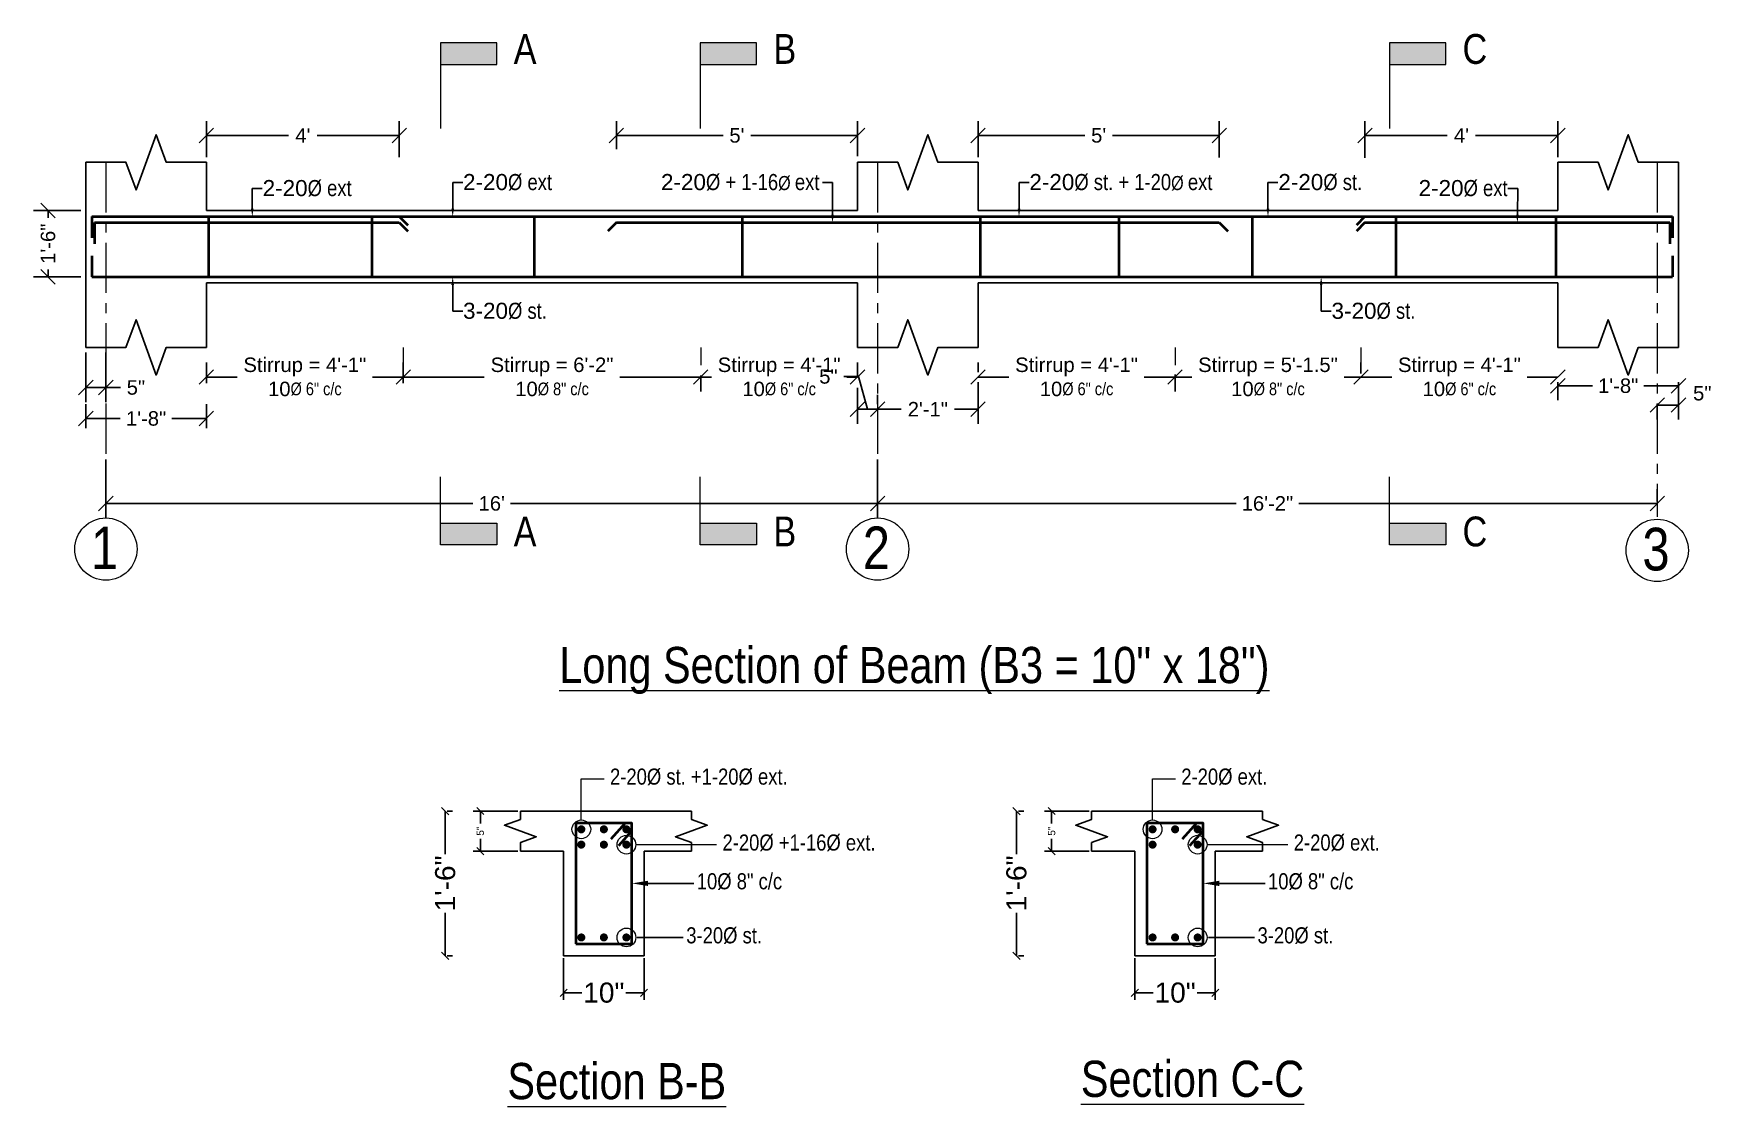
# Model space of a CAD drawing. Header units: inches. Extents: x 136 to 553, y 1402 to 1669.
import ezdxf
from ezdxf import colors
from ezdxf.entities.mleader import LeaderData, LeaderLine
from ezdxf.math import Vec2, Vec3

# ---------------------------------------------------------------- set-up
doc = ezdxf.new("R2010")
doc.units = ezdxf.units.IN
doc.header["$LTSCALE"] = 10
doc.header["$MEASUREMENT"] = 0
doc.linetypes.add('CENTER', pattern=[2, 1.25, -0.25, 0.25, -0.25])
for name, color, linetype, lineweight in [('Beam', 30, 'Continuous', 25), ('Center line', 101, 'CENTER', 13), ('Column', 191, 'Continuous', 25), ('Dimention', 4, 'Continuous', 13), ('Reinforcement', 1, 'Continuous', 40), ('Text', 5, 'Continuous', 13)]:
    doc.layers.add(name, color=color, linetype=linetype, lineweight=lineweight)
doc.styles.add('AR', font='ARIALN.TTF', dxfattribs={"height": 2})
doc.styles.get("Standard").update_dxf_attribs({"font": 'arial.ttf'})
doc.dimstyles.new('AR', dxfattribs={"dimscale": 20, "dimtxt": 0.18, "dimasz": 0.18, "dimexe": 0.18, "dimexo": 0.0625, "dimgap": 0.09, "dimtad": 0, "dimdec": 4, "dimzin": 0, "dimdsep": 46, "dimlunit": 4, "dimtxsty": 'Standard', "dimblk": 'OBLIQUE', "dimcen": 0.09, "dimadec": 0, "dimazin": 0, "dimtfac": 1, "dimtdec": 4, "dimtofl": 0, "dimtmove": 0, "dimatfit": 3, "dimfxl": 1, "dimtolj": 1, "dimtzin": 0, "dimarcsym": 0})
doc.dimstyles.new('AR 1', dxfattribs={"dimscale": 10, "dimtxt": 0.18, "dimasz": 0.18, "dimexe": 0.18, "dimexo": 0.0625, "dimgap": 0.09, "dimtad": 0, "dimdec": 4, "dimlfac": 0.5, "dimzin": 0, "dimdsep": 46, "dimlunit": 4, "dimtxsty": 'Standard', "dimblk": 'OBLIQUE', "dimcen": 0.09, "dimadec": 0, "dimazin": 0, "dimtfac": 1, "dimtdec": 4, "dimtofl": 0, "dimtmove": 0, "dimatfit": 3, "dimfxl": 1, "dimtolj": 1, "dimtzin": 0, "dimarcsym": 0})

msp = doc.modelspace()

# ---------------------------------------------------------------- texts
at = {"layer": 'Center line', "style": 'AR'}
for s, p in [('1', (149.82533, 1535.39459)), ('2', (341.82533, 1535.39459)), ('3', (535.79421, 1535.08437))]:
    msp.add_text(s, height=10.59561, dxfattribs=at).set_placement(p)
at = {"layer": 'Dimention', "style": 'AR'}
for s, height, p in [('A', 7.41693, (254.96784, 1661.06261)), ('B', 7.41693, (319.58979, 1661.06261)), ('C', 7.41693, (491.0387, 1661.06261)), ('A', 7.41693, (254.96784, 1541.05206)), ('B', 7.41693, (319.58979, 1541.05206)), ('C', 7.41693, (491.0387, 1541.05206)), ('2-20Ø st. +1-20Ø ext. ', 4, (278.94216, 1481.79853)), ('2-20Ø ext. ', 4, (421.06831, 1481.79853)), ('2-20Ø +1-16Ø ext.', 4, (306.91915, 1465.40205)), ('2-20Ø ext.', 4, (449.04529, 1465.40205)), ('10Ø 8" c/c', 4, (300.51907, 1455.76836)), ('10Ø 8" c/c', 4, (442.64522, 1455.76836)), ('3-20Ø st.', 4, (297.90369, 1442.32245)), ('3-20Ø st.', 4, (440.02983, 1442.32245))]:
    msp.add_text(s, height=height, dxfattribs=at).set_placement(p)
at = {"layer": 'Text', "style": 'AR'}
for s, p in [('%%ULong Section of Beam (B3 = 10" x 18")', (266.31172, 1507.04665)), ('%%USection B-B', (253.40407, 1403.57187)), ('%%USection C-C', (396.06764, 1404.13793))]:
    msp.add_text(s, height=9, dxfattribs=at).set_placement(p)

# ---------------------------------------------------------------- blocks, each defined once
blk = doc.blocks.new('_Oblique')
at = {"color": 0, "linetype": 'ByBlock', "lineweight": -2}
blk.add_line((-0.5, -0.5), (0.5, 0.5), dxfattribs=at)
blk = doc.blocks.new('*D9')
at = {"layer": 'Defpoints', "color": 0, "transparency": 16777216}
for p in [(153.51, 1563.95), (345.51, 1563.95), (345.51, 1551.72)]:
    blk.add_point(p, dxfattribs=at)
at = {"layer": 'Dimention', "color": 0, "lineweight": -2, "transparency": 16777216}
for p, q in [((153.51, 1562.7), (153.51, 1548.12)), ((345.51, 1562.7), (345.51, 1548.12)), ((153.51, 1551.72), (244.82, 1551.72)), ((345.51, 1551.72), (254.19, 1551.72))]:
    blk.add_line(p, q, dxfattribs=at)
at = {"layer": 'Dimention', "color": 0, "lineweight": -2, "transparency": 16777216, "xscale": 3.6, "yscale": 3.6, "zscale": 3.6, "rotation": 180}
blk.add_blockref('_Oblique', (153.51, 1551.72), dxfattribs=at)
at = {"layer": 'Dimention', "color": 0, "lineweight": -2, "transparency": 16777216, "xscale": 3.6, "yscale": 3.6, "zscale": 3.6}
blk.add_blockref('_Oblique', (345.51, 1551.72), dxfattribs=at)
at = {"layer": 'Dimention', "color": 0, "transparency": 16777216, "insert": (249.51, 1551.72), "char_height": 3.6, "attachment_point": 5}
blk.add_mtext("\\A1;16'", dxfattribs=at)
blk = doc.blocks.new('*D10')
at = {"layer": 'Defpoints', "color": 0, "transparency": 16777216}
for p in [(148.51, 1590.54), (153.51, 1590.54), (153.51, 1580.56)]:
    blk.add_point(p, dxfattribs=at)
at = {"layer": 'Dimention', "color": 0, "lineweight": -2, "transparency": 16777216}
for p, q in [((148.51, 1589.29), (148.51, 1576.96)), ((153.51, 1589.29), (153.51, 1576.96)), ((148.51, 1580.56), (153.51, 1580.56)), ((153.51, 1580.56), (157.11, 1580.56))]:
    blk.add_line(p, q, dxfattribs=at)
at = {"layer": 'Dimention', "color": 0, "lineweight": -2, "transparency": 16777216, "xscale": 3.6, "yscale": 3.6, "zscale": 3.6, "rotation": 180}
blk.add_blockref('_Oblique', (148.51, 1580.56), dxfattribs=at)
at = {"layer": 'Dimention', "color": 0, "lineweight": -2, "transparency": 16777216, "xscale": 3.6, "yscale": 3.6, "zscale": 3.6}
blk.add_blockref('_Oblique', (153.51, 1580.56), dxfattribs=at)
at = {"layer": 'Dimention', "color": 0, "transparency": 16777216, "insert": (160.98, 1580.56), "char_height": 3.6, "attachment_point": 5}
blk.add_mtext('\\A1;5"', dxfattribs=at)
blk = doc.blocks.new('*D12')
at = {"layer": 'Defpoints', "color": 0, "transparency": 16777216}
for p in [(345.51, 1551.72), (539.48, 1551.72), (539.48, 1550.96)]:
    blk.add_point(p, dxfattribs=at)
at = {"layer": 'Dimention', "color": 0, "lineweight": -2, "transparency": 16777216}
for p, q in [((345.51, 1552.97), (345.51, 1555.32)), ((539.48, 1552.21), (539.48, 1555.32)), ((345.51, 1551.72), (434.68, 1551.72)), ((539.48, 1551.72), (450.31, 1551.72))]:
    blk.add_line(p, q, dxfattribs=at)
at = {"layer": 'Dimention', "color": 0, "lineweight": -2, "transparency": 16777216, "xscale": 3.6, "yscale": 3.6, "zscale": 3.6, "rotation": 180}
blk.add_blockref('_Oblique', (345.51, 1551.72), dxfattribs=at)
at = {"layer": 'Dimention', "color": 0, "lineweight": -2, "transparency": 16777216, "xscale": 3.6, "yscale": 3.6, "zscale": 3.6}
blk.add_blockref('_Oblique', (539.48, 1551.72), dxfattribs=at)
at = {"layer": 'Dimention', "color": 0, "transparency": 16777216, "insert": (442.49, 1551.72), "char_height": 3.6, "attachment_point": 5}
blk.add_mtext('\\A1;16\'-2"', dxfattribs=at)
blk = doc.blocks.new('*D13')
at = {"layer": 'Defpoints', "color": 0, "transparency": 16777216}
for p in [(148.51, 1624.58), (139.12, 1608.08), (148.51, 1608.08)]:
    blk.add_point(p, dxfattribs=at)
at = {"layer": 'Dimention', "color": 0, "lineweight": -2, "transparency": 16777216}
for p, q in [((147.26, 1624.58), (135.52, 1624.58)), ((139.12, 1624.58), (139.12, 1622.75)), ((139.12, 1608.08), (139.12, 1609.91)), ((147.26, 1608.08), (135.52, 1608.08))]:
    blk.add_line(p, q, dxfattribs=at)
at = {"layer": 'Dimention', "color": 0, "lineweight": -2, "transparency": 16777216, "xscale": 3.6, "yscale": 3.6, "zscale": 3.6}
for p, rotation in [((139.12, 1624.58), 90), ((139.12, 1608.08), 270)]:
    blk.add_blockref('_Oblique', p, dxfattribs=dict(at, rotation=rotation))
at = {"layer": 'Dimention', "color": 0, "transparency": 16777216, "insert": (139.12, 1616.33), "char_height": 3.6, "attachment_point": 5, "rotation": 90}
blk.add_mtext('\\A1;1\'-6"', dxfattribs=at)
blk = doc.blocks.new('*D14')
at = {"layer": 'Defpoints', "color": 0, "transparency": 16777216}
for p in [(178.51, 1572.85), (148.51, 1569.24), (178.51, 1569.24)]:
    blk.add_point(p, dxfattribs=at)
at = {"layer": 'Dimention', "color": 0, "lineweight": -2, "transparency": 16777216}
for p, q in [((148.51, 1570.49), (148.51, 1576.45)), ((178.51, 1570.49), (178.51, 1576.45)), ((148.51, 1572.85), (157.09, 1572.85)), ((178.51, 1572.85), (169.92, 1572.85))]:
    blk.add_line(p, q, dxfattribs=at)
at = {"layer": 'Dimention', "color": 0, "lineweight": -2, "transparency": 16777216, "xscale": 3.6, "yscale": 3.6, "zscale": 3.6, "rotation": 180}
blk.add_blockref('_Oblique', (148.51, 1572.85), dxfattribs=at)
at = {"layer": 'Dimention', "color": 0, "lineweight": -2, "transparency": 16777216, "xscale": 3.6, "yscale": 3.6, "zscale": 3.6}
blk.add_blockref('_Oblique', (178.51, 1572.85), dxfattribs=at)
at = {"layer": 'Dimention', "color": 0, "transparency": 16777216, "insert": (163.51, 1572.85), "char_height": 3.6, "attachment_point": 5}
blk.add_mtext('\\A1;1\'-8"', dxfattribs=at)
blk = doc.blocks.new('*D15')
at = {"layer": 'Defpoints', "color": 0, "transparency": 16777216}
for p in [(227.51, 1583.16), (178.51, 1580.37), (227.51, 1580.37)]:
    blk.add_point(p, dxfattribs=at)
at = {"layer": 'Dimention', "color": 0, "lineweight": -2, "transparency": 16777216}
for p, q in [((178.51, 1581.62), (178.51, 1586.76)), ((178.51, 1583.16), (186.16, 1583.16)), ((227.51, 1583.16), (219.86, 1583.16)), ((227.51, 1581.62), (227.51, 1586.76))]:
    blk.add_line(p, q, dxfattribs=at)
at = {"layer": 'Dimention', "color": 0, "lineweight": -2, "transparency": 16777216, "xscale": 3.6, "yscale": 3.6, "zscale": 3.6, "rotation": 180}
blk.add_blockref('_Oblique', (178.51, 1583.16), dxfattribs=at)
at = {"layer": 'Dimention', "color": 0, "lineweight": -2, "transparency": 16777216, "xscale": 3.6, "yscale": 3.6, "zscale": 3.6}
blk.add_blockref('_Oblique', (227.51, 1583.16), dxfattribs=at)
at = {"layer": 'Dimention', "color": 0, "transparency": 16777216, "insert": (203.01, 1583.16), "char_height": 3.6, "attachment_point": 5}
blk.add_mtext('\\A1;Stirrup = 4\'-1"\\P10{\\fArial Narrow|b0|i0|c0|p34;\\H0.875x;Ø 6" c/c}', dxfattribs=at)
blk = doc.blocks.new('*D16')
at = {"layer": 'Defpoints', "color": 0, "transparency": 16777216}
for p in [(301.51, 1584.84), (301.51, 1583.16), (227.51, 1580.37)]:
    blk.add_point(p, dxfattribs=at)
at = {"layer": 'Dimention', "color": 0, "lineweight": -2, "transparency": 16777216}
for p, q in [((227.51, 1581.62), (227.51, 1586.76)), ((227.51, 1583.16), (247.66, 1583.16)), ((301.51, 1583.16), (281.36, 1583.16)), ((301.51, 1583.59), (301.51, 1579.56))]:
    blk.add_line(p, q, dxfattribs=at)
at = {"layer": 'Dimention', "color": 0, "lineweight": -2, "transparency": 16777216, "xscale": 3.6, "yscale": 3.6, "zscale": 3.6, "rotation": 180}
blk.add_blockref('_Oblique', (227.51, 1583.16), dxfattribs=at)
at = {"layer": 'Dimention', "color": 0, "lineweight": -2, "transparency": 16777216, "xscale": 3.6, "yscale": 3.6, "zscale": 3.6}
blk.add_blockref('_Oblique', (301.51, 1583.16), dxfattribs=at)
at = {"layer": 'Dimention', "color": 0, "transparency": 16777216, "insert": (264.51, 1583.16), "char_height": 3.6, "attachment_point": 5}
blk.add_mtext('\\A1;Stirrup = 6\'-2"\\P10{\\fArial Narrow|b0|i0|c0|p34;\\H0.875x;Ø 8" c/c}', dxfattribs=at)
blk = doc.blocks.new('*D17')
at = {"layer": 'Defpoints', "color": 0, "transparency": 16777216}
for p in [(301.51, 1584.84), (340.51, 1583.16), (340.51, 1581.77)]:
    blk.add_point(p, dxfattribs=at)
at = {"layer": 'Dimention', "color": 0, "lineweight": -2, "transparency": 16777216}
for p, q in [((301.51, 1583.59), (301.51, 1579.56)), ((301.51, 1583.16), (304.16, 1583.16)), ((340.51, 1583.16), (337.86, 1583.16)), ((340.51, 1583.02), (340.51, 1586.76))]:
    blk.add_line(p, q, dxfattribs=at)
at = {"layer": 'Dimention', "color": 0, "lineweight": -2, "transparency": 16777216, "xscale": 3.6, "yscale": 3.6, "zscale": 3.6, "rotation": 180}
blk.add_blockref('_Oblique', (301.51, 1583.16), dxfattribs=at)
at = {"layer": 'Dimention', "color": 0, "lineweight": -2, "transparency": 16777216, "xscale": 3.6, "yscale": 3.6, "zscale": 3.6}
blk.add_blockref('_Oblique', (340.51, 1583.16), dxfattribs=at)
at = {"layer": 'Dimention', "color": 0, "transparency": 16777216, "insert": (321.01, 1583.16), "char_height": 3.6, "attachment_point": 5}
blk.add_mtext('\\A1;Stirrup = 4\'-1"\\P10{\\fArial Narrow|b0|i0|c0|p34;\\H0.875x;Ø 6" c/c}', dxfattribs=at)
blk = doc.blocks.new('*D18')
at = {"layer": 'Defpoints', "color": 0, "transparency": 16777216}
for p in [(340.51, 1581.77), (345.51, 1575.17), (345.51, 1575.17)]:
    blk.add_point(p, dxfattribs=at)
at = {"layer": 'Dimention', "color": 0, "lineweight": -2, "transparency": 16777216}
for p, q in [((340.74, 1583.3), (337.14, 1583.3)), ((343.01, 1575.17), (340.74, 1583.3)), ((340.51, 1580.52), (340.51, 1571.57)), ((340.51, 1575.17), (345.51, 1575.17)), ((345.51, 1576.42), (345.51, 1578.77))]:
    blk.add_line(p, q, dxfattribs=at)
at = {"layer": 'Dimention', "color": 0, "lineweight": -2, "transparency": 16777216, "xscale": 3.6, "yscale": 3.6, "zscale": 3.6, "rotation": 180}
blk.add_blockref('_Oblique', (340.51, 1575.17), dxfattribs=at)
at = {"layer": 'Dimention', "color": 0, "lineweight": -2, "transparency": 16777216, "xscale": 3.6, "yscale": 3.6, "zscale": 3.6}
blk.add_blockref('_Oblique', (345.51, 1575.17), dxfattribs=at)
at = {"layer": 'Dimention', "color": 0, "transparency": 16777216, "insert": (333.27, 1583.3), "char_height": 3.6, "attachment_point": 5}
blk.add_mtext('\\A1;5"', dxfattribs=at)
blk = doc.blocks.new('*D19')
at = {"layer": 'Defpoints', "color": 0, "transparency": 16777216}
for p in [(370.51, 1583.16), (345.51, 1575.17), (370.51, 1575.17)]:
    blk.add_point(p, dxfattribs=at)
at = {"layer": 'Dimention', "color": 0, "lineweight": -2, "transparency": 16777216}
for p, q in [((370.51, 1581.91), (370.51, 1571.57)), ((345.51, 1576.42), (345.51, 1578.77)), ((345.51, 1575.17), (351.39, 1575.17)), ((370.51, 1575.17), (364.62, 1575.17))]:
    blk.add_line(p, q, dxfattribs=at)
at = {"layer": 'Dimention', "color": 0, "lineweight": -2, "transparency": 16777216, "xscale": 3.6, "yscale": 3.6, "zscale": 3.6, "rotation": 180}
blk.add_blockref('_Oblique', (345.51, 1575.17), dxfattribs=at)
at = {"layer": 'Dimention', "color": 0, "lineweight": -2, "transparency": 16777216, "xscale": 3.6, "yscale": 3.6, "zscale": 3.6}
blk.add_blockref('_Oblique', (370.51, 1575.17), dxfattribs=at)
at = {"layer": 'Dimention', "color": 0, "transparency": 16777216, "insert": (358.01, 1575.17), "char_height": 3.6, "attachment_point": 5}
blk.add_mtext('\\A1;2\'-1"', dxfattribs=at)
blk = doc.blocks.new('*D20')
at = {"layer": 'Defpoints', "color": 0, "transparency": 16777216}
for p in [(370.51, 1583.16), (419.51, 1585.07), (419.51, 1583.16)]:
    blk.add_point(p, dxfattribs=at)
at = {"layer": 'Dimention', "color": 0, "lineweight": -2, "transparency": 16777216}
for p, q in [((370.51, 1584.41), (370.51, 1586.76)), ((370.51, 1583.16), (378.16, 1583.16)), ((419.51, 1583.16), (411.86, 1583.16)), ((419.51, 1583.82), (419.51, 1579.56))]:
    blk.add_line(p, q, dxfattribs=at)
at = {"layer": 'Dimention', "color": 0, "lineweight": -2, "transparency": 16777216, "xscale": 3.6, "yscale": 3.6, "zscale": 3.6, "rotation": 180}
blk.add_blockref('_Oblique', (370.51, 1583.16), dxfattribs=at)
at = {"layer": 'Dimention', "color": 0, "lineweight": -2, "transparency": 16777216, "xscale": 3.6, "yscale": 3.6, "zscale": 3.6}
blk.add_blockref('_Oblique', (419.51, 1583.16), dxfattribs=at)
at = {"layer": 'Dimention', "color": 0, "transparency": 16777216, "insert": (395.01, 1583.16), "char_height": 3.6, "attachment_point": 5}
blk.add_mtext('\\A1;Stirrup = 4\'-1"\\P10{\\fArial Narrow|b0|i0|c0|p34;\\H0.875x;Ø 6" c/c}', dxfattribs=at)
blk = doc.blocks.new('*D21')
at = {"layer": 'Defpoints', "color": 0, "transparency": 16777216}
for p in [(419.51, 1585.07), (465.76, 1583.16), (465.76, 1582.78)]:
    blk.add_point(p, dxfattribs=at)
at = {"layer": 'Dimention', "color": 0, "lineweight": -2, "transparency": 16777216}
for p, q in [((419.51, 1583.82), (419.51, 1579.56)), ((419.51, 1583.16), (423.69, 1583.16)), ((465.76, 1583.16), (461.58, 1583.16)), ((465.76, 1584.03), (465.76, 1586.76))]:
    blk.add_line(p, q, dxfattribs=at)
at = {"layer": 'Dimention', "color": 0, "lineweight": -2, "transparency": 16777216, "xscale": 3.6, "yscale": 3.6, "zscale": 3.6, "rotation": 180}
blk.add_blockref('_Oblique', (419.51, 1583.16), dxfattribs=at)
at = {"layer": 'Dimention', "color": 0, "lineweight": -2, "transparency": 16777216, "xscale": 3.6, "yscale": 3.6, "zscale": 3.6}
blk.add_blockref('_Oblique', (465.76, 1583.16), dxfattribs=at)
at = {"layer": 'Dimention', "color": 0, "transparency": 16777216, "insert": (442.63, 1583.16), "char_height": 3.6, "attachment_point": 5}
blk.add_mtext('\\A1;Stirrup = 5\'-1.5"\\P10{\\fArial Narrow|b0|i0|c0|p34;\\H0.875x;Ø 8" c/c}', dxfattribs=at)
blk = doc.blocks.new('*D22')
at = {"layer": 'Defpoints', "color": 0, "transparency": 16777216}
for p in [(514.76, 1583.16), (514.76, 1583.16), (465.76, 1582.78)]:
    blk.add_point(p, dxfattribs=at)
at = {"layer": 'Dimention', "color": 0, "lineweight": -2, "transparency": 16777216}
for p, q in [((465.76, 1584.03), (465.76, 1586.76)), ((465.76, 1583.16), (473.41, 1583.16)), ((514.76, 1583.16), (507.11, 1583.16)), ((514.76, 1581.91), (514.76, 1579.56))]:
    blk.add_line(p, q, dxfattribs=at)
at = {"layer": 'Dimention', "color": 0, "lineweight": -2, "transparency": 16777216, "xscale": 3.6, "yscale": 3.6, "zscale": 3.6, "rotation": 180}
blk.add_blockref('_Oblique', (465.76, 1583.16), dxfattribs=at)
at = {"layer": 'Dimention', "color": 0, "lineweight": -2, "transparency": 16777216, "xscale": 3.6, "yscale": 3.6, "zscale": 3.6}
blk.add_blockref('_Oblique', (514.76, 1583.16), dxfattribs=at)
at = {"layer": 'Dimention', "color": 0, "transparency": 16777216, "insert": (490.26, 1583.16), "char_height": 3.6, "attachment_point": 5}
blk.add_mtext('\\A1;Stirrup = 4\'-1"\\P10{\\fArial Narrow|b0|i0|c0|p34;\\H0.875x;Ø 6" c/c}', dxfattribs=at)
blk = doc.blocks.new('*D23')
at = {"layer": 'Defpoints', "color": 0, "transparency": 16777216}
for p in [(514.76, 1580.99), (544.76, 1580.99), (544.76, 1580.99)]:
    blk.add_point(p, dxfattribs=at)
at = {"layer": 'Dimention', "color": 0, "lineweight": -2, "transparency": 16777216}
for p, q in [((514.76, 1580.99), (523.34, 1580.99)), ((514.76, 1579.74), (514.76, 1577.39)), ((544.76, 1580.99), (536.17, 1580.99)), ((544.76, 1579.74), (544.76, 1577.39))]:
    blk.add_line(p, q, dxfattribs=at)
at = {"layer": 'Dimention', "color": 0, "lineweight": -2, "transparency": 16777216, "xscale": 3.6, "yscale": 3.6, "zscale": 3.6, "rotation": 180}
blk.add_blockref('_Oblique', (514.76, 1580.99), dxfattribs=at)
at = {"layer": 'Dimention', "color": 0, "lineweight": -2, "transparency": 16777216, "xscale": 3.6, "yscale": 3.6, "zscale": 3.6}
blk.add_blockref('_Oblique', (544.76, 1580.99), dxfattribs=at)
at = {"layer": 'Dimention', "color": 0, "transparency": 16777216, "insert": (529.76, 1580.99), "char_height": 3.6, "attachment_point": 5}
blk.add_mtext('\\A1;1\'-8"', dxfattribs=at)
blk = doc.blocks.new('*D24')
at = {"layer": 'Defpoints', "color": 0, "transparency": 16777216}
for p in [(544.76, 1583.16), (539.48, 1577.72), (539.48, 1576.21)]:
    blk.add_point(p, dxfattribs=at)
at = {"layer": 'Dimention', "color": 0, "lineweight": -2, "transparency": 16777216}
for p, q in [((544.76, 1581.91), (544.76, 1572.61)), ((539.48, 1576.47), (539.48, 1572.61)), ((544.76, 1576.21), (539.48, 1576.21))]:
    blk.add_line(p, q, dxfattribs=at)
at = {"layer": 'Dimention', "color": 0, "lineweight": -2, "transparency": 16777216, "xscale": 3.6, "yscale": 3.6, "zscale": 3.6, "rotation": 180}
blk.add_blockref('_Oblique', (539.48, 1576.21), dxfattribs=at)
at = {"layer": 'Dimention', "color": 0, "lineweight": -2, "transparency": 16777216, "xscale": 3.6, "yscale": 3.6, "zscale": 3.6}
blk.add_blockref('_Oblique', (544.76, 1576.21), dxfattribs=at)
at = {"layer": 'Dimention', "color": 0, "transparency": 16777216, "insert": (550.68, 1579.13), "char_height": 3.6, "attachment_point": 5}
blk.add_mtext('\\A1;5"', dxfattribs=at)
blk = doc.blocks.new('*D25')
at = {"layer": 'Defpoints', "color": 0, "transparency": 16777216}
for p in [(226.51, 1643.25), (178.51, 1636.58), (226.51, 1636.58)]:
    blk.add_point(p, dxfattribs=at)
at = {"layer": 'Dimention', "color": 0, "lineweight": -2, "transparency": 16777216}
for p, q in [((178.51, 1637.83), (178.51, 1646.85)), ((226.51, 1637.83), (226.51, 1646.85)), ((178.51, 1643.25), (198.98, 1643.25)), ((226.51, 1643.25), (206.04, 1643.25))]:
    blk.add_line(p, q, dxfattribs=at)
at = {"layer": 'Dimention', "color": 0, "lineweight": -2, "transparency": 16777216, "xscale": 3.6, "yscale": 3.6, "zscale": 3.6, "rotation": 180}
blk.add_blockref('_Oblique', (178.51, 1643.25), dxfattribs=at)
at = {"layer": 'Dimention', "color": 0, "lineweight": -2, "transparency": 16777216, "xscale": 3.6, "yscale": 3.6, "zscale": 3.6}
blk.add_blockref('_Oblique', (226.51, 1643.25), dxfattribs=at)
at = {"layer": 'Dimention', "color": 0, "transparency": 16777216, "insert": (202.51, 1643.25), "char_height": 3.6, "attachment_point": 5}
blk.add_mtext("\\A1;4'", dxfattribs=at)
blk = doc.blocks.new('*D27')
at = {"layer": 'Defpoints', "color": 0, "transparency": 16777216}
for p in [(340.51, 1643.25), (280.51, 1638.57), (340.51, 1636.82)]:
    blk.add_point(p, dxfattribs=at)
at = {"layer": 'Dimention', "color": 0, "lineweight": -2, "transparency": 16777216}
for p, q in [((280.51, 1639.82), (280.51, 1646.85)), ((340.51, 1638.07), (340.51, 1646.85)), ((280.51, 1643.25), (307.05, 1643.25)), ((340.51, 1643.25), (313.96, 1643.25))]:
    blk.add_line(p, q, dxfattribs=at)
at = {"layer": 'Dimention', "color": 0, "lineweight": -2, "transparency": 16777216, "xscale": 3.6, "yscale": 3.6, "zscale": 3.6, "rotation": 180}
blk.add_blockref('_Oblique', (280.51, 1643.25), dxfattribs=at)
at = {"layer": 'Dimention', "color": 0, "lineweight": -2, "transparency": 16777216, "xscale": 3.6, "yscale": 3.6, "zscale": 3.6}
blk.add_blockref('_Oblique', (340.51, 1643.25), dxfattribs=at)
at = {"layer": 'Dimention', "color": 0, "transparency": 16777216, "insert": (310.51, 1643.25), "char_height": 3.6, "attachment_point": 5}
blk.add_mtext("\\A1;5'", dxfattribs=at)
blk = doc.blocks.new('*D29')
at = {"layer": 'Defpoints', "color": 0, "transparency": 16777216}
for p in [(430.51, 1643.25), (370.51, 1636.58), (430.51, 1636.5)]:
    blk.add_point(p, dxfattribs=at)
at = {"layer": 'Dimention', "color": 0, "lineweight": -2, "transparency": 16777216}
for p, q in [((370.51, 1637.83), (370.51, 1646.85)), ((430.51, 1637.75), (430.51, 1646.85)), ((370.51, 1643.25), (397.05, 1643.25)), ((430.51, 1643.25), (403.96, 1643.25))]:
    blk.add_line(p, q, dxfattribs=at)
at = {"layer": 'Dimention', "color": 0, "lineweight": -2, "transparency": 16777216, "xscale": 3.6, "yscale": 3.6, "zscale": 3.6, "rotation": 180}
blk.add_blockref('_Oblique', (370.51, 1643.25), dxfattribs=at)
at = {"layer": 'Dimention', "color": 0, "lineweight": -2, "transparency": 16777216, "xscale": 3.6, "yscale": 3.6, "zscale": 3.6}
blk.add_blockref('_Oblique', (430.51, 1643.25), dxfattribs=at)
at = {"layer": 'Dimention', "color": 0, "transparency": 16777216, "insert": (400.51, 1643.25), "char_height": 3.6, "attachment_point": 5}
blk.add_mtext("\\A1;5'", dxfattribs=at)
blk = doc.blocks.new('*D31')
at = {"layer": 'Defpoints', "color": 0, "transparency": 16777216}
for p in [(514.76, 1643.25), (466.76, 1636.44), (514.76, 1636.58)]:
    blk.add_point(p, dxfattribs=at)
at = {"layer": 'Dimention', "color": 0, "lineweight": -2, "transparency": 16777216}
for p, q in [((466.76, 1637.69), (466.76, 1646.85)), ((514.76, 1637.83), (514.76, 1646.85)), ((466.76, 1643.25), (487.23, 1643.25)), ((514.76, 1643.25), (494.29, 1643.25))]:
    blk.add_line(p, q, dxfattribs=at)
at = {"layer": 'Dimention', "color": 0, "lineweight": -2, "transparency": 16777216, "xscale": 3.6, "yscale": 3.6, "zscale": 3.6, "rotation": 180}
blk.add_blockref('_Oblique', (466.76, 1643.25), dxfattribs=at)
at = {"layer": 'Dimention', "color": 0, "lineweight": -2, "transparency": 16777216, "xscale": 3.6, "yscale": 3.6, "zscale": 3.6}
blk.add_blockref('_Oblique', (514.76, 1643.25), dxfattribs=at)
at = {"layer": 'Dimention', "color": 0, "transparency": 16777216, "insert": (490.76, 1643.25), "char_height": 3.6, "attachment_point": 5}
blk.add_mtext("\\A1;4'", dxfattribs=at)
blk = doc.blocks.new('*D32')
at = {"layer": 'Defpoints', "color": 0, "transparency": 16777216}
for p in [(256.63, 1475.24), (246.68, 1465.24), (256.63, 1465.24)]:
    blk.add_point(p, dxfattribs=at)
at = {"layer": 'Dimention', "color": 0, "lineweight": -2, "transparency": 16777216}
for p, q in [((256.01, 1475.24), (244.88, 1475.24)), ((246.68, 1475.24), (246.68, 1472.17)), ((246.68, 1465.24), (246.68, 1468.3)), ((256.01, 1465.24), (244.88, 1465.24))]:
    blk.add_line(p, q, dxfattribs=at)
at = {"layer": 'Dimention', "color": 0, "lineweight": -2, "transparency": 16777216, "xscale": 1.8, "yscale": 1.8, "zscale": 1.8}
for p, rotation in [((246.68, 1475.24), 90), ((246.68, 1465.24), 270)]:
    blk.add_blockref('_Oblique', p, dxfattribs=dict(at, rotation=rotation))
at = {"layer": 'Dimention', "color": 0, "transparency": 16777216, "insert": (246.68, 1470.24), "char_height": 1.8, "attachment_point": 5, "rotation": 90}
blk.add_mtext('\\A1;5"', dxfattribs=at)
blk = doc.blocks.new('*D33')
at = {"layer": 'Defpoints', "color": 0, "ltscale": 5, "transparency": 16777216}
for p in [(237.78, 1475.23), (237.78, 1439.24), (237.94, 1439.24)]:
    blk.add_point(p, dxfattribs=at)
at = {"layer": 'Dimention', "color": 0, "lineweight": -2, "ltscale": 5, "transparency": 16777216}
for p, q in [((237.94, 1475.23), (237.94, 1464.54)), ((238.4, 1475.23), (239.74, 1475.23)), ((237.94, 1439.24), (237.94, 1449.92)), ((238.4, 1439.24), (239.74, 1439.24))]:
    blk.add_line(p, q, dxfattribs=at)
at = {"layer": 'Dimention', "color": 0, "lineweight": -2, "ltscale": 5, "transparency": 16777216, "xscale": 1.8, "yscale": 1.8, "zscale": 1.8}
for p, rotation in [((237.94, 1475.23), 90), ((237.94, 1439.24), 270)]:
    blk.add_blockref('_Oblique', p, dxfattribs=dict(at, rotation=rotation))
at = {"layer": 'Dimention', "color": 0, "ltscale": 5, "transparency": 16777216, "insert": (237.94, 1457.23), "char_height": 5, "attachment_point": 5, "rotation": 90}
blk.add_mtext('\\A1;1\'-6"', dxfattribs=at)
blk = doc.blocks.new('*D34')
at = {"layer": 'Defpoints', "color": 0, "ltscale": 5, "transparency": 16777216}
for p in [(267.4, 1439.24), (287.4, 1439.24), (287.4, 1430.04)]:
    blk.add_point(p, dxfattribs=at)
at = {"layer": 'Dimention', "color": 0, "lineweight": -2, "ltscale": 5, "transparency": 16777216}
for p, q in [((267.4, 1438.61), (267.4, 1428.24)), ((287.4, 1438.61), (287.4, 1428.24)), ((267.4, 1430.04), (271.92, 1430.04)), ((287.4, 1430.04), (282.88, 1430.04))]:
    blk.add_line(p, q, dxfattribs=at)
at = {"layer": 'Dimention', "color": 0, "lineweight": -2, "ltscale": 5, "transparency": 16777216, "xscale": 1.8, "yscale": 1.8, "zscale": 1.8, "rotation": 180}
blk.add_blockref('_Oblique', (267.4, 1430.04), dxfattribs=at)
at = {"layer": 'Dimention', "color": 0, "lineweight": -2, "ltscale": 5, "transparency": 16777216, "xscale": 1.8, "yscale": 1.8, "zscale": 1.8}
blk.add_blockref('_Oblique', (287.4, 1430.04), dxfattribs=at)
at = {"layer": 'Dimention', "color": 0, "ltscale": 5, "transparency": 16777216, "insert": (277.4, 1430.04), "char_height": 5, "attachment_point": 5}
blk.add_mtext('\\A1;10"', dxfattribs=at)
blk = doc.blocks.new('*D36')
at = {"layer": 'Defpoints', "color": 0, "transparency": 16777216}
for p in [(398.76, 1475.24), (388.81, 1465.24), (398.76, 1465.24)]:
    blk.add_point(p, dxfattribs=at)
at = {"layer": 'Dimention', "color": 0, "lineweight": -2, "transparency": 16777216}
for p, q in [((398.13, 1475.24), (387.01, 1475.24)), ((388.81, 1475.24), (388.81, 1472.17)), ((388.81, 1465.24), (388.81, 1468.3)), ((398.13, 1465.24), (387.01, 1465.24))]:
    blk.add_line(p, q, dxfattribs=at)
at = {"layer": 'Dimention', "color": 0, "lineweight": -2, "transparency": 16777216, "xscale": 1.8, "yscale": 1.8, "zscale": 1.8}
for p, rotation in [((388.81, 1475.24), 90), ((388.81, 1465.24), 270)]:
    blk.add_blockref('_Oblique', p, dxfattribs=dict(at, rotation=rotation))
at = {"layer": 'Dimention', "color": 0, "transparency": 16777216, "insert": (388.81, 1470.24), "char_height": 1.8, "attachment_point": 5, "rotation": 90}
blk.add_mtext('\\A1;5"', dxfattribs=at)
blk = doc.blocks.new('*D35')
at = {"layer": 'Defpoints', "color": 0, "transparency": 16777216}
for p in [(379.9, 1475.23), (379.9, 1439.24), (380.06, 1439.24)]:
    blk.add_point(p, dxfattribs=at)
at = {"layer": 'Dimention', "color": 0, "lineweight": -2, "transparency": 16777216}
for p, q in [((380.06, 1475.23), (380.06, 1464.54)), ((380.53, 1475.23), (381.86, 1475.23)), ((380.06, 1439.24), (380.06, 1449.92)), ((380.53, 1439.24), (381.86, 1439.24))]:
    blk.add_line(p, q, dxfattribs=at)
at = {"layer": 'Dimention', "color": 0, "lineweight": -2, "transparency": 16777216, "xscale": 1.8, "yscale": 1.8, "zscale": 1.8}
for p, rotation in [((380.06, 1475.23), 90), ((380.06, 1439.24), 270)]:
    blk.add_blockref('_Oblique', p, dxfattribs=dict(at, rotation=rotation))
at = {"layer": 'Dimention', "color": 0, "transparency": 16777216, "insert": (380.06, 1457.23), "char_height": 5, "attachment_point": 5, "rotation": 90}
blk.add_mtext('\\A1;1\'-6"', dxfattribs=at)
blk = doc.blocks.new('*D37')
at = {"layer": 'Defpoints', "color": 0, "ltscale": 5, "transparency": 16777216}
for p in [(409.53, 1439.24), (429.53, 1439.24), (429.53, 1430.04)]:
    blk.add_point(p, dxfattribs=at)
at = {"layer": 'Dimention', "color": 0, "lineweight": -2, "ltscale": 5, "transparency": 16777216}
for p, q in [((409.53, 1438.61), (409.53, 1428.24)), ((429.53, 1438.61), (429.53, 1428.24)), ((409.53, 1430.04), (414.05, 1430.04)), ((429.53, 1430.04), (425.01, 1430.04))]:
    blk.add_line(p, q, dxfattribs=at)
at = {"layer": 'Dimention', "color": 0, "lineweight": -2, "ltscale": 5, "transparency": 16777216, "xscale": 1.8, "yscale": 1.8, "zscale": 1.8, "rotation": 180}
blk.add_blockref('_Oblique', (409.53, 1430.04), dxfattribs=at)
at = {"layer": 'Dimention', "color": 0, "lineweight": -2, "ltscale": 5, "transparency": 16777216, "xscale": 1.8, "yscale": 1.8, "zscale": 1.8}
blk.add_blockref('_Oblique', (429.53, 1430.04), dxfattribs=at)
at = {"layer": 'Dimention', "color": 0, "ltscale": 5, "transparency": 16777216, "insert": (419.53, 1430.04), "char_height": 5, "attachment_point": 5}
blk.add_mtext('\\A1;10"', dxfattribs=at)

# ---------------------------------------------------------------- dimensions: what is measured, and where the dimension line sits
at = {"layer": 'Dimention'}
for base, p1, p2, picture, middle in [((226.50865, 1643.25061), (178.50865, 1636.57974), (226.50865, 1636.57974), '*D25', (202.50865, 1643.25061)), ((153.50865, 1580.55942), (148.50865, 1590.53835), (153.50865, 1590.53835), '*D10', (160.97754, 1580.55942)), ((345.50865, 1551.71757), (153.50865, 1563.94848), (345.50865, 1563.94848), '*D9', (249.50865, 1551.71757)), ((539.47753, 1551.71757), (345.50865, 1551.71757), (539.47753, 1550.96044), '*D12', (442.49309, 1551.71757))]:
    dim = msp.add_linear_dim(base=base, p1=p1, p2=p2, dimstyle='AR', dxfattribs=at)
    dim.commit()
    dim.dimension.update_dxf_attribs({"geometry": picture, "text_midpoint": middle})
for base, p1, p2, picture, middle in [((340.50865, 1643.25061), (280.50865, 1638.57119), (340.50865, 1636.81962), '*D27', (310.50865, 1643.25061)), ((430.50865, 1643.25061), (370.50865, 1636.57974), (430.50865, 1636.49764), '*D29', (400.50865, 1643.25061)), ((514.75865, 1643.25061), (466.75865, 1636.43754), (514.75865, 1636.57974), '*D31', (490.75865, 1643.25061)), ((370.50865, 1575.16873), (345.50865, 1575.16873), (370.50865, 1583.16288), '*D19', (358.00865, 1575.16873))]:
    dim = msp.add_linear_dim(base=base, p1=p1, p2=p2, dimstyle='AR', override={"dimtmove": 1}, dxfattribs=at)
    dim.commit()
    dim.dimension.update_dxf_attribs({"geometry": picture, "text_midpoint": middle})
dim = msp.add_linear_dim(base=(139.11936, 1608.07974), p1=(148.50865, 1624.57974), p2=(148.50865, 1608.07974), angle=90, text='1\'-6"', dimstyle='AR', dxfattribs=at)
dim.commit()
dim.dimension.update_dxf_attribs({"geometry": '*D13', "text_midpoint": (139.11936, 1616.32974)})
for base, p1, p2, text, picture, middle in [((227.50865, 1583.16288), (178.50865, 1580.36811), (227.50865, 1580.36811), 'Stirrup = <>\\P10{\\fArial Narrow|b0|i0|c0|p34;\\H0.875x;Ø 6" c/c}', '*D15', (203.00865, 1583.16288)), ((178.50865, 1572.85097), (148.50865, 1569.23622), (178.50865, 1569.23622), '1\'-8"', '*D14', (163.50865, 1572.85097))]:
    dim = msp.add_linear_dim(base=base, p1=p1, p2=p2, text=text, dimstyle='AR', dxfattribs=at)
    dim.commit()
    dim.dimension.update_dxf_attribs({"geometry": picture, "text_midpoint": middle})
for base, p1, p2, text, picture, middle in [((301.50865, 1583.16288), (227.50865, 1580.36811), (301.50865, 1584.84147), 'Stirrup = <>\\P10{\\fArial Narrow|b0|i0|c0|p34;\\H0.875x;Ø 8" c/c}', '*D16', (264.50865, 1583.16288)), ((340.50865, 1583.16288), (301.50865, 1584.84147), (340.50865, 1581.77193), 'Stirrup = 4\'-1"\\P10{\\fArial Narrow|b0|i0|c0|p34;\\H0.875x;Ø 6" c/c}', '*D17', (321.00865, 1583.16288)), ((419.50865, 1583.16288), (370.50865, 1583.16288), (419.50865, 1585.069), 'Stirrup = <>\\P10{\\fArial Narrow|b0|i0|c0|p34;\\H0.875x;Ø 6" c/c}', '*D20', (395.00865, 1583.16288)), ((465.75865, 1583.16288), (419.50865, 1585.069), (465.75865, 1582.77651), 'Stirrup = 5\'-1.5"\\P10{\\fArial Narrow|b0|i0|c0|p34;\\H0.875x;Ø 8" c/c}', '*D21', (442.63365, 1583.16288)), ((514.75865, 1583.16288), (465.75865, 1582.77651), (514.75865, 1583.16288), 'Stirrup = <>\\P10{\\fArial Narrow|b0|i0|c0|p34;\\H0.875x;Ø 6" c/c}', '*D22', (490.25865, 1583.16288)), ((544.75865, 1580.9906), (514.75865, 1580.9906), (544.75865, 1580.9906), '1\'-8"', '*D23', (529.75865, 1580.9906))]:
    dim = msp.add_linear_dim(base=base, p1=p1, p2=p2, text=text, dimstyle='AR', override={"dimtmove": 1}, dxfattribs=at)
    dim.commit()
    dim.dimension.update_dxf_attribs({"geometry": picture, "text_midpoint": middle})
dim = msp.add_linear_dim(base=(345.50865, 1575.16873), p1=(340.50865, 1581.77193), p2=(345.50865, 1575.16873), dimstyle='AR', override={"dimtmove": 1}, dxfattribs=at)
dim.commit()
dim.dimension.update_dxf_attribs({"geometry": '*D18', "text_midpoint": (335.34207, 1583.29942), "dimtype": 160})
dim = msp.add_linear_dim(base=(539.47753, 1576.20597), p1=(544.75865, 1583.16288), p2=(539.47753, 1577.7202), text='5"', dimstyle='AR', override={"dimtmove": 1}, dxfattribs=at)
dim.commit()
dim.dimension.update_dxf_attribs({"geometry": '*D24', "text_midpoint": (550.67951, 1579.13262), "dimtype": 160})
at = {"layer": 'Dimention', "ltscale": 5}
dim = msp.add_linear_dim(base=(237.93831, 1439.23933), p1=(237.77607, 1475.23002), p2=(237.77607, 1439.23933), angle=90, dimstyle='AR 1', override={"dimtxt": 0.5}, dxfattribs=at)
dim.commit()
dim.dimension.update_dxf_attribs({"geometry": '*D33', "text_midpoint": (237.93831, 1457.23468)})
at = {"layer": 'Dimention'}
for base, p1, p2, picture, middle in [((246.68305, 1465.23933), (256.63061, 1475.23933), (256.63061, 1465.23933), '*D32', (246.68305, 1470.23933)), ((388.80919, 1465.23933), (398.75675, 1475.23933), (398.75675, 1465.23933), '*D36', (388.80919, 1470.23933))]:
    dim = msp.add_linear_dim(base=base, p1=p1, p2=p2, angle=90, dimstyle='AR 1', dxfattribs=at)
    dim.commit()
    dim.dimension.update_dxf_attribs({"geometry": picture, "text_midpoint": middle})
dim = msp.add_linear_dim(base=(380.06445, 1439.23933), p1=(379.90222, 1475.23002), p2=(379.90222, 1439.23933), angle=90, dimstyle='AR 1', override={"dimtxt": 0.5}, dxfattribs=at)
dim.commit()
dim.dimension.update_dxf_attribs({"geometry": '*D35', "text_midpoint": (380.06445, 1457.23468)})
at = {"layer": 'Dimention', "ltscale": 5}
for base, p1, p2, picture, middle in [((287.40154, 1430.04092), (267.40154, 1439.23933), (287.40154, 1439.23933), '*D34', (277.40154, 1430.04092)), ((429.52768, 1430.04092), (409.52768, 1439.23933), (429.52768, 1439.23933), '*D37', (419.52768, 1430.04092))]:
    dim = msp.add_linear_dim(base=base, p1=p1, p2=p2, dimstyle='AR 1', override={"dimtxt": 0.5}, dxfattribs=at)
    dim.commit()
    dim.dimension.update_dxf_attribs({"geometry": picture, "text_midpoint": middle})

# ---------------------------------------------------------------- hatches: boundary and pattern name
at = {"layer": 'Dimention'}
h = msp.add_hatch(color=256, dxfattribs=at)
h.dxf.hatch_style = 1
h.paths.add_polyline_path([(250.78789, 1660.87112), (250.78789, 1666.28213), (236.78115, 1666.28213), (236.78115, 1660.87112)])
h.paths.add_polyline_path([(236.78115, 1541.44491), (250.78789, 1541.44491), (250.78789, 1546.85592), (236.78115, 1546.85592)])
h = msp.add_hatch(color=256, dxfattribs=at)
h.dxf.hatch_style = 1
h.paths.add_polyline_path([(315.40984, 1660.87112), (315.40984, 1666.28213), (301.40311, 1666.28213), (301.40311, 1660.87112)])
h.paths.add_polyline_path([(301.40311, 1541.44491), (315.40984, 1541.44491), (315.40984, 1546.85592), (301.40311, 1546.85592)])
h = msp.add_hatch(color=256, dxfattribs=at)
h.dxf.hatch_style = 1
h.paths.add_polyline_path([(486.85875, 1660.87112), (486.85875, 1666.28213), (472.85202, 1666.28213), (472.85202, 1660.87112)])
h.paths.add_polyline_path([(472.85202, 1541.44491), (486.85875, 1541.44491), (486.85875, 1546.85592), (472.85202, 1546.85592)])

# ---------------------------------------------------------------- linework, layer by layer
at = {"layer": 'Beam'}
for p, q in [((178.50865, 1624.57974), (340.50865, 1624.57974)), ((370.50865, 1624.57974), (514.75865, 1624.57974)), ((178.50865, 1606.57974), (340.50865, 1606.57974)), ((370.50865, 1606.57974), (514.75865, 1606.57974)), ((299.1825, 1475.23933), (256.63061, 1475.23933)), ((441.30864, 1475.23933), (398.75675, 1475.23933)), ((267.40154, 1465.23933), (256.63061, 1465.23933)), ((267.40154, 1465.23933), (267.40154, 1439.23933)), ((287.40154, 1439.23933), (287.40154, 1465.23933)), ((299.1825, 1465.23933), (287.40154, 1465.23933)), ((409.52768, 1465.23933), (398.75675, 1465.23933)), ((409.52768, 1465.23933), (409.52768, 1439.23933)), ((429.52768, 1439.23933), (429.52768, 1465.23933)), ((441.30864, 1465.23933), (429.52768, 1465.23933)), ((267.40154, 1439.23933), (287.40154, 1439.23933)), ((409.52768, 1439.23933), (429.52768, 1439.23933))]:
    msp.add_line(p, q, dxfattribs=at)
at = {"layer": 'Beam', "linetype": 'Continuous'}
for points in [[(256.63061, 1475.23002), (256.63061, 1473.15145), (252.67059, 1471.71012), (260.59062, 1468.82746), (256.63061, 1467.38614), (256.63061, 1465.23933)], [(299.1825, 1475.23002), (299.1825, 1473.15145), (303.14251, 1471.71012), (295.22248, 1468.82746), (299.1825, 1467.38614), (299.1825, 1465.23933)], [(398.75675, 1475.23002), (398.75675, 1473.15145), (394.79674, 1471.71012), (402.71677, 1468.82746), (398.75675, 1467.38614), (398.75675, 1465.23933)], [(441.30864, 1475.23002), (441.30864, 1473.15145), (445.26866, 1471.71012), (437.34863, 1468.82746), (441.30864, 1467.38614), (441.30864, 1465.23933)]]:
    msp.add_lwpolyline(points, dxfattribs=at)
at = {"layer": 'Center line'}
for p, q in [((153.50865, 1636.57974), (153.50865, 1548.4278)), ((345.50865, 1636.57974), (345.50865, 1548.4278)), ((539.47753, 1636.57974), (539.47753, 1548.4278)), ((544.75865, 1636.57974), (544.75865, 1590.53835))]:
    msp.add_line(p, q, dxfattribs=at)
at = {"layer": 'Center line', "linetype": 'Continuous'}
for centre in [(153.50865, 1540.3729), (345.50865, 1540.3729), (539.47753, 1540.06268)]:
    msp.add_circle(centre, 7.74467, dxfattribs=at)
at = {"layer": 'Column'}
for p, q in [((148.50865, 1636.57974), (148.50865, 1590.53835)), ((148.50865, 1590.53835), (148.50865, 1636.57974)), ((178.50865, 1636.57974), (178.50865, 1624.57974)), ((178.50865, 1624.57974), (178.50865, 1636.57974)), ((340.50865, 1636.57974), (340.50865, 1624.57974)), ((370.50865, 1636.57974), (370.50865, 1624.57974)), ((514.75865, 1624.57974), (514.75865, 1636.57974)), ((544.75865, 1590.53835), (544.75865, 1636.57974)), ((178.50865, 1590.53835), (178.50865, 1606.57974)), ((178.50865, 1606.57974), (178.50865, 1590.53835)), ((340.50865, 1606.57974), (340.50865, 1590.53835)), ((370.50865, 1606.57974), (370.50865, 1590.53835)), ((514.75865, 1590.53835), (514.75865, 1606.57974))]:
    msp.add_line(p, q, dxfattribs=at)
at = {"layer": 'Column', "linetype": 'Continuous'}
for points in [[(148.50865, 1636.57974), (158.50865, 1636.57974), (161.00865, 1629.71105), (166.00865, 1643.44844), (168.50865, 1636.57974), (178.50865, 1636.57974)], [(340.50865, 1636.57974), (350.50865, 1636.57974), (353.00865, 1629.71105), (358.00865, 1643.44844), (360.50865, 1636.57974), (370.50865, 1636.57974)], [(514.75865, 1636.57974), (524.75865, 1636.57974), (527.25865, 1629.71105), (532.25865, 1643.44844), (534.75865, 1636.57974), (544.75865, 1636.57974)], [(148.50865, 1590.53835), (158.50865, 1590.53835), (161.00865, 1597.40704), (166.00865, 1583.66965), (168.50865, 1590.53835), (178.50865, 1590.53835)], [(340.50865, 1590.53835), (350.50865, 1590.53835), (353.00865, 1597.40704), (358.00865, 1583.66965), (360.50865, 1590.53835), (370.50865, 1590.53835)], [(514.75865, 1590.53835), (524.75865, 1590.53835), (527.25865, 1597.40704), (532.25865, 1583.66965), (534.75865, 1590.53835), (544.75865, 1590.53835)]]:
    msp.add_lwpolyline(points, dxfattribs=at)
at = {"layer": 'Dimention'}
for p, q in [((236.78115, 1660.87112), (236.78115, 1660.87112)), ((236.78115, 1660.87112), (236.78115, 1644.95637)), ((301.40311, 1660.87112), (301.40311, 1660.87112)), ((301.40311, 1660.87112), (301.40311, 1644.95637)), ((472.85202, 1660.87112), (472.85202, 1660.87112)), ((472.85202, 1660.87112), (472.85202, 1644.95637)), ((227.50865, 1590.53835), (227.50865, 1586.09291)), ((301.50865, 1590.53835), (301.50865, 1586.09291)), ((419.50865, 1590.53835), (419.50865, 1586.09291)), ((465.75865, 1590.53835), (465.75865, 1586.09291)), ((236.78115, 1546.85592), (236.78115, 1558.31454)), ((301.40311, 1546.85592), (301.40311, 1558.31454)), ((472.85202, 1546.85592), (472.85202, 1558.31454)), ((271.79502, 1473.01707), (271.79502, 1483.26949)), ((271.79502, 1483.26949), (277.471, 1483.26949)), ((413.92117, 1473.01707), (413.92117, 1483.26949)), ((413.92117, 1483.26949), (419.59715, 1483.26949)), ((285.33987, 1466.87302), (305.44799, 1466.87302)), ((427.46601, 1466.87302), (447.57414, 1466.87302))]:
    msp.add_line(p, q, dxfattribs=at)
for points in [[(236.78115, 1660.87112), (250.78789, 1660.87112), (250.78789, 1666.28213), (236.78115, 1666.28213)], [(301.40311, 1660.87112), (315.40984, 1660.87112), (315.40984, 1666.28213), (301.40311, 1666.28213)], [(472.85202, 1660.87112), (486.85875, 1660.87112), (486.85875, 1666.28213), (472.85202, 1666.28213)], [(236.78115, 1546.85592), (250.78789, 1546.85592), (250.78789, 1541.44491), (236.78115, 1541.44491)], [(301.40311, 1546.85592), (315.40984, 1546.85592), (315.40984, 1541.44491), (301.40311, 1541.44491)], [(472.85202, 1546.85592), (486.85875, 1546.85592), (486.85875, 1541.44491), (472.85202, 1541.44491)]]:
    msp.add_lwpolyline(points, close=True, dxfattribs=at)
for centre in [(271.79502, 1470.68525), (413.92117, 1470.68525), (283.00805, 1466.87302), (425.13419, 1466.87302), (283.00805, 1443.79342), (425.13419, 1443.79342)]:
    msp.add_circle(centre, 2.33182, dxfattribs=at)
at = {"layer": 'Reinforcement'}
for p, q in [((150.00865, 1623.07974), (543.25865, 1623.07974)), ((150.00865, 1623.07974), (150.00865, 1617.82974)), ((150.69138, 1621.57974), (226.50865, 1621.57974)), ((150.69138, 1621.57974), (150.69138, 1616.32974)), ((179.00865, 1623.07974), (179.00865, 1608.07974)), ((219.69738, 1623.07974), (219.69738, 1608.07974)), ((226.50865, 1623.07974), (228.62997, 1620.95842)), ((226.50865, 1621.57974), (228.62997, 1619.45842)), ((260.04796, 1623.07974), (260.04796, 1608.07974)), ((280.50865, 1621.57974), (278.38733, 1619.45842)), ((280.50865, 1621.57974), (430.50865, 1621.57974)), ((311.77197, 1623.07974), (311.77197, 1608.07974)), ((371.00865, 1623.07974), (371.00865, 1608.07974)), ((405.52952, 1623.07974), (405.52952, 1608.07974)), ((430.50865, 1621.57974), (432.62997, 1619.45842)), ((438.69724, 1623.07974), (438.69724, 1608.07974)), ((466.75865, 1623.07974), (464.63733, 1620.95842)), ((466.75865, 1621.57974), (464.63733, 1619.45842)), ((466.75865, 1621.57974), (542.57592, 1621.57974)), ((474.46008, 1623.07974), (474.46008, 1608.07974)), ((514.25865, 1623.07974), (514.25865, 1608.07974)), ((542.57592, 1621.57974), (542.57592, 1616.32974)), ((543.25865, 1623.07974), (543.25865, 1617.82974)), ((150.00865, 1613.32974), (150.00865, 1608.07974)), ((543.25865, 1613.32974), (543.25865, 1608.07974)), ((150.00865, 1608.07974), (543.25865, 1608.07974)), ((282.70298, 1472.23933), (279.12673, 1468.25093)), ((284.40154, 1470.34503), (281.00983, 1466.56243)), ((424.82913, 1472.23933), (421.25288, 1468.25093)), ((426.52768, 1470.34503), (423.13597, 1466.56243))]:
    msp.add_line(p, q, dxfattribs=at)
for points in [[(270.40154, 1442.23933), (284.40154, 1442.23933), (284.40154, 1472.23933), (270.40154, 1472.23933)], [(412.52768, 1442.23933), (426.52768, 1442.23933), (426.52768, 1472.23933), (412.52768, 1472.23933)]]:
    msp.add_lwpolyline(points, close=True, dxfattribs=at)
at = {"layer": 'Reinforcement', "const_width": 1}
for points in [[(271.29502, 1470.68525, 1), (272.29502, 1470.68525, 1)], [(277.90154, 1470.68525, -1), (276.90154, 1470.68525, -1)], [(283.50805, 1470.68525, -1), (282.50805, 1470.68525, -1)], [(413.42117, 1470.68525, 1), (414.42117, 1470.68525, 1)], [(420.02768, 1470.68525, -1), (419.02768, 1470.68525, -1)], [(425.63419, 1470.68525, -1), (424.63419, 1470.68525, -1)], [(271.29502, 1466.87302, 1), (272.29502, 1466.87302, 1)], [(277.90154, 1466.87302, -1), (276.90154, 1466.87302, -1)], [(283.50805, 1466.87302, -1), (282.50805, 1466.87302, -1)], [(413.42117, 1466.87302, 1), (414.42117, 1466.87302, 1)], [(425.63419, 1466.87302, -1), (424.63419, 1466.87302, -1)], [(271.29502, 1443.79342, -1), (272.29502, 1443.79342, -1)], [(277.90154, 1443.79342, 1), (276.90154, 1443.79342, 1)], [(283.50805, 1443.79342, 1), (282.50805, 1443.79342, 1)], [(413.42117, 1443.79342, -1), (414.42117, 1443.79342, -1)], [(420.02768, 1443.79342, 1), (419.02768, 1443.79342, 1)], [(425.63419, 1443.79342, 1), (424.63419, 1443.79342, 1)]]:
    msp.add_lwpolyline(points, format="xyb", close=True, dxfattribs=at)

msp.set_redraw_order([(e.dxf.handle, doc.entitydb.next_handle()) for e in msp.query("TEXT MTEXT ATTDEF DIMENSION ARC_DIMENSION")])  # texts and dimensions are drawn at this point

# ---------------------------------------------------------------- leaders
at = {"layer": 'Dimention'}
ml = msp.add_multileader_mtext('Standard', dxfattribs=at)
ml.set_content('2-20{\\fArial Narrow|b0|i0|c0|p34;Ø ext}', color=256)
ml.set_leader_properties()
ml.build(insert=Vec2(0, 0))
ml.multileader.update_dxf_attribs({"dogleg_length": 0.36, "arrow_head_size": 2})
ctx = ml.context
ctx.base_point, ctx.arrow_head_size, ctx.landing_gap_size, ctx.plane_origin = Vec3(242.2819, 1631.58811), 2, 0.09, Vec3(239.79112, 1624.57974)
notes = []
notes.append((ctx, [(0, (1, 1, 0), (239.79112, 1631.58811), (1, 0), 2.49078, [(0, [(239.79112, 1623.07974)], 0, [])])]))
ctx.mtext.insert, ctx.mtext.width, ctx.mtext.flow_direction = Vec3(242.3719, 1633.66861), 29.5649212, 5
ml = msp.add_multileader_mtext('Standard', dxfattribs=at)
ml.set_content('2-20{\\fArial Narrow|b0|i0|c0|p34;Ø + 1-16\\H0.875x;Ø\\fMS Shell Dlg 2|b0|i0|c0|p0;\\H0.80952x; \\fArial Narrow|b0|i0|c0|p34;\\H1.41177x;ext}', color=256)
ml.set_leader_properties()
ml.build(insert=Vec2(0, 0))
ml.multileader.update_dxf_attribs({"dogleg_length": 0.36, "arrow_head_size": 2})
ctx = ml.context
ctx.base_point, ctx.arrow_head_size, ctx.landing_gap_size, ctx.plane_origin = Vec3(290.86442, 1631.58811), 2, 0.09, Vec3(334.28864, 1624.57974)
ctx.text_align_type = 1
notes.append((ctx, [(0, (1, 1, 0), (334.28864, 1631.58811), (-1, 0), 2.49078, [(0, [(334.28864, 1621.57974)], 0, [])])]))
ctx.mtext.insert, ctx.mtext.width, ctx.mtext.alignment, ctx.mtext.flow_direction = Vec3(311.33114, 1633.66861), 43.6209796, 2, 5
ml = msp.add_multileader_mtext('Standard', dxfattribs=at)
ml.set_content('2-20{\\fArial Narrow|b0|i0|c0|p34;Ø st. + 1-20\\H0.875x;Ø\\fMS Shell Dlg 2|b0|i0|c0|p0;\\H0.80952x; \\fArial Narrow|b0|i0|c0|p34;\\H1.41177x;ext}', color=256)
ml.set_leader_properties()
ml.build(insert=Vec2(0, 0))
ml.multileader.update_dxf_attribs({"dogleg_length": 0.36, "arrow_head_size": 2})
ctx = ml.context
ctx.base_point, ctx.arrow_head_size, ctx.landing_gap_size, ctx.plane_origin = Vec3(383.18468, 1631.58811), 2, 0.09, Vec3(380.6939, 1624.57974)
notes.append((ctx, [(0, (1, 1, 0), (380.6939, 1631.58811), (1, 0), 2.49078, [(0, [(380.6939, 1623.07974)], 0, [])])]))
ctx.mtext.insert, ctx.mtext.width, ctx.mtext.flow_direction = Vec3(383.27468, 1633.66861), 50.3023196, 5
ml = msp.add_multileader_mtext('Standard', dxfattribs=at)
ml.set_content('2-20{\\fArial Narrow|b0|i0|c0|p34;Ø st.}', color=256)
ml.set_leader_properties()
ml.build(insert=Vec2(0, 0))
ml.multileader.update_dxf_attribs({"dogleg_length": 0.36, "arrow_head_size": 2})
ctx = ml.context
ctx.base_point, ctx.arrow_head_size, ctx.landing_gap_size, ctx.plane_origin = Vec3(445.12442, 1631.58811), 2, 0.09, Vec3(442.63365, 1624.57974)
notes.append((ctx, [(0, (1, 1, 0), (442.63365, 1631.58811), (1, 0), 2.49078, [(0, [(442.63365, 1623.07974)], 0, [])])]))
ctx.mtext.insert, ctx.mtext.width, ctx.mtext.flow_direction = Vec3(445.21442, 1633.66861), 29.5649212, 5
ml = msp.add_multileader_mtext('Standard', dxfattribs=at)
ml.set_content('2-20{\\fArial Narrow|b0|i0|c0|p34;Ø ext}', color=256)
ml.set_leader_properties()
ml.build(insert=Vec2(0, 0))
ml.multileader.update_dxf_attribs({"dogleg_length": 0.36, "arrow_head_size": 2})
ctx = ml.context
ctx.base_point, ctx.arrow_head_size, ctx.landing_gap_size, ctx.plane_origin = Vec3(192.42535, 1630.08811), 2, 0.09, Vec3(189.93457, 1623.07974)
notes.append((ctx, [(0, (1, 1, 0), (189.93457, 1630.08811), (1, 0), 2.49078, [(0, [(189.93457, 1623.07974)], 0, [])])]))
ctx.mtext.insert, ctx.mtext.width, ctx.mtext.flow_direction = Vec3(192.51535, 1632.16861), 29.5649212, 5
ml = msp.add_multileader_mtext('Standard', dxfattribs=at)
ml.set_content('2-20{\\fArial Narrow|b0|i0|c0|p34;Ø ext}', color=256)
ml.set_leader_properties()
ml.build(insert=Vec2(0, 0))
ml.multileader.update_dxf_attribs({"dogleg_length": 0.36, "arrow_head_size": 2})
ctx = ml.context
ctx.base_point, ctx.arrow_head_size, ctx.landing_gap_size, ctx.plane_origin = Vec3(480.20702, 1630.08811), 2, 0.09, Vec3(504.82596, 1623.07974)
ctx.text_align_type = 2
notes.append((ctx, [(0, (1, 1, 0), (504.82596, 1630.08811), (-1, 0), 2.49078, [(0, [(504.66728, 1621.57974)], 0, [])])]))
ctx.mtext.insert, ctx.mtext.width, ctx.mtext.alignment, ctx.mtext.flow_direction = Vec3(502.24518, 1632.16861), 29.5649212, 3, 5
ml = msp.add_multileader_mtext('Standard', dxfattribs=at)
ml.set_content('3-20{\\fArial Narrow|b0|i0|c0|p34;Ø st. }', color=256)
ml.set_leader_properties()
ml.build(insert=Vec2(0, 0))
ml.multileader.update_dxf_attribs({"dogleg_length": 0.36, "arrow_head_size": 2})
ctx = ml.context
ctx.base_point, ctx.arrow_head_size, ctx.landing_gap_size, ctx.plane_origin = Vec3(242.2819, 1599.57137), 2, 0.09, Vec3(239.79112, 1606.57974)
notes.append((ctx, [(0, (1, 1, 0), (239.79112, 1599.57137), (1, 0), 2.49078, [(0, [(239.79112, 1608.07974)], 0, [])])]))
ctx.mtext.insert, ctx.mtext.width, ctx.mtext.flow_direction = Vec3(242.3719, 1601.65186), 29.5649212, 5
ml = msp.add_multileader_mtext('Standard', dxfattribs=at)
ml.set_content('3-20{\\fArial Narrow|b0|i0|c0|p34;Ø st. }', color=256)
ml.set_leader_properties()
ml.build(insert=Vec2(0, 0))
ml.multileader.update_dxf_attribs({"dogleg_length": 0.36, "arrow_head_size": 2})
ctx = ml.context
ctx.base_point, ctx.arrow_head_size, ctx.landing_gap_size, ctx.plane_origin = Vec3(458.3527, 1599.57137), 2, 0.09, Vec3(455.86192, 1606.57974)
notes.append((ctx, [(0, (1, 1, 0), (455.86192, 1599.57137), (1, 0), 2.49078, [(0, [(455.86192, 1608.07974)], 0, [])])]))
ctx.mtext.insert, ctx.mtext.width, ctx.mtext.flow_direction = Vec3(458.4427, 1601.65186), 29.5649212, 5
ml = msp.add_multileader_mtext('Standard', dxfattribs=at)
ml.set_content('', color=256)
ml.set_leader_properties()
ml.build(insert=Vec2(0, 0))
ml.multileader.update_dxf_attribs({"dogleg_length": 0.36})
ctx = ml.context
ctx.base_point, ctx.char_height, ctx.landing_gap_size, ctx.plane_origin = Vec3(299.76791, 1457.23933), 0.36, 0.18, Vec3(284.40154, 1457.23933)
notes.append((ctx, [(0, (1, 1, 0), (299.04791, 1457.23933), (1, 0), 0.72, [(0, [(284.40154, 1457.23933)], 0, [])])]))
ctx.mtext.insert, ctx.mtext.flow_direction = Vec3(299.94791, 1457.41933), 5
ml = msp.add_multileader_mtext('Standard', dxfattribs=at)
ml.set_content('', color=256)
ml.set_leader_properties()
ml.build(insert=Vec2(0, 0))
ml.multileader.update_dxf_attribs({"dogleg_length": 0.36})
ctx = ml.context
ctx.base_point, ctx.char_height, ctx.landing_gap_size, ctx.plane_origin = Vec3(441.89406, 1457.23933), 0.36, 0.18, Vec3(426.52768, 1457.23933)
notes.append((ctx, [(0, (1, 1, 0), (441.17406, 1457.23933), (1, 0), 0.72, [(0, [(426.52768, 1457.23933)], 0, [])])]))
ctx.mtext.insert, ctx.mtext.flow_direction = Vec3(442.07406, 1457.41933), 5
ml = msp.add_multileader_mtext('Standard', dxfattribs=at)
ml.set_content(' ', color=256)
ml.set_leader_properties()
ml.build(insert=Vec2(0, 0))
ml.multileader.update_dxf_attribs({"dogleg_length": 0.36, "arrow_head_size": 0.36})
ctx = ml.context
ctx.base_point, ctx.char_height, ctx.arrow_head_size, ctx.landing_gap_size, ctx.plane_origin = Vec3(297.15253, 1443.79342), 0.36, 0.36, 0.18, Vec3(285.33987, 1443.79342)
notes.append((ctx, [(0, (1, 1, 0), (296.43253, 1443.79342), (1, 0), 0.72, [(0, [(285.33987, 1443.79342)], 0, [])])]))
ctx.mtext.insert, ctx.mtext.flow_direction = Vec3(297.33253, 1443.97342), 5
ml = msp.add_multileader_mtext('Standard', dxfattribs=at)
ml.set_content(' ', color=256)
ml.set_leader_properties()
ml.build(insert=Vec2(0, 0))
ml.multileader.update_dxf_attribs({"dogleg_length": 0.36, "arrow_head_size": 0.36})
ctx = ml.context
ctx.base_point, ctx.char_height, ctx.arrow_head_size, ctx.landing_gap_size, ctx.plane_origin = Vec3(439.27867, 1443.79342), 0.36, 0.36, 0.18, Vec3(427.46601, 1443.79342)
notes.append((ctx, [(0, (1, 1, 0), (438.55867, 1443.79342), (1, 0), 0.72, [(0, [(427.46601, 1443.79342)], 0, [])])]))
ctx.mtext.insert, ctx.mtext.flow_direction = Vec3(439.45867, 1443.97342), 5
for ctx, leaders in notes:
    for number, flags, end, landing, length, lines in leaders:
        leader = LeaderData()
        leader.index, (leader.has_last_leader_line, leader.has_dogleg_vector, leader.attachment_direction) = number, flags
        leader.last_leader_point, leader.dogleg_vector, leader.dogleg_length = Vec3(end), Vec3(landing), length
        for number, points, colour, breaks in lines:
            line = LeaderLine()
            line.index, line.vertices, line.color, line.breaks = number, Vec3.list(points), colors.encode_raw_color(colour), breaks
            leader.lines.append(line)
        ctx.leaders.append(leader)

doc.saveas('drawing.dxf')
